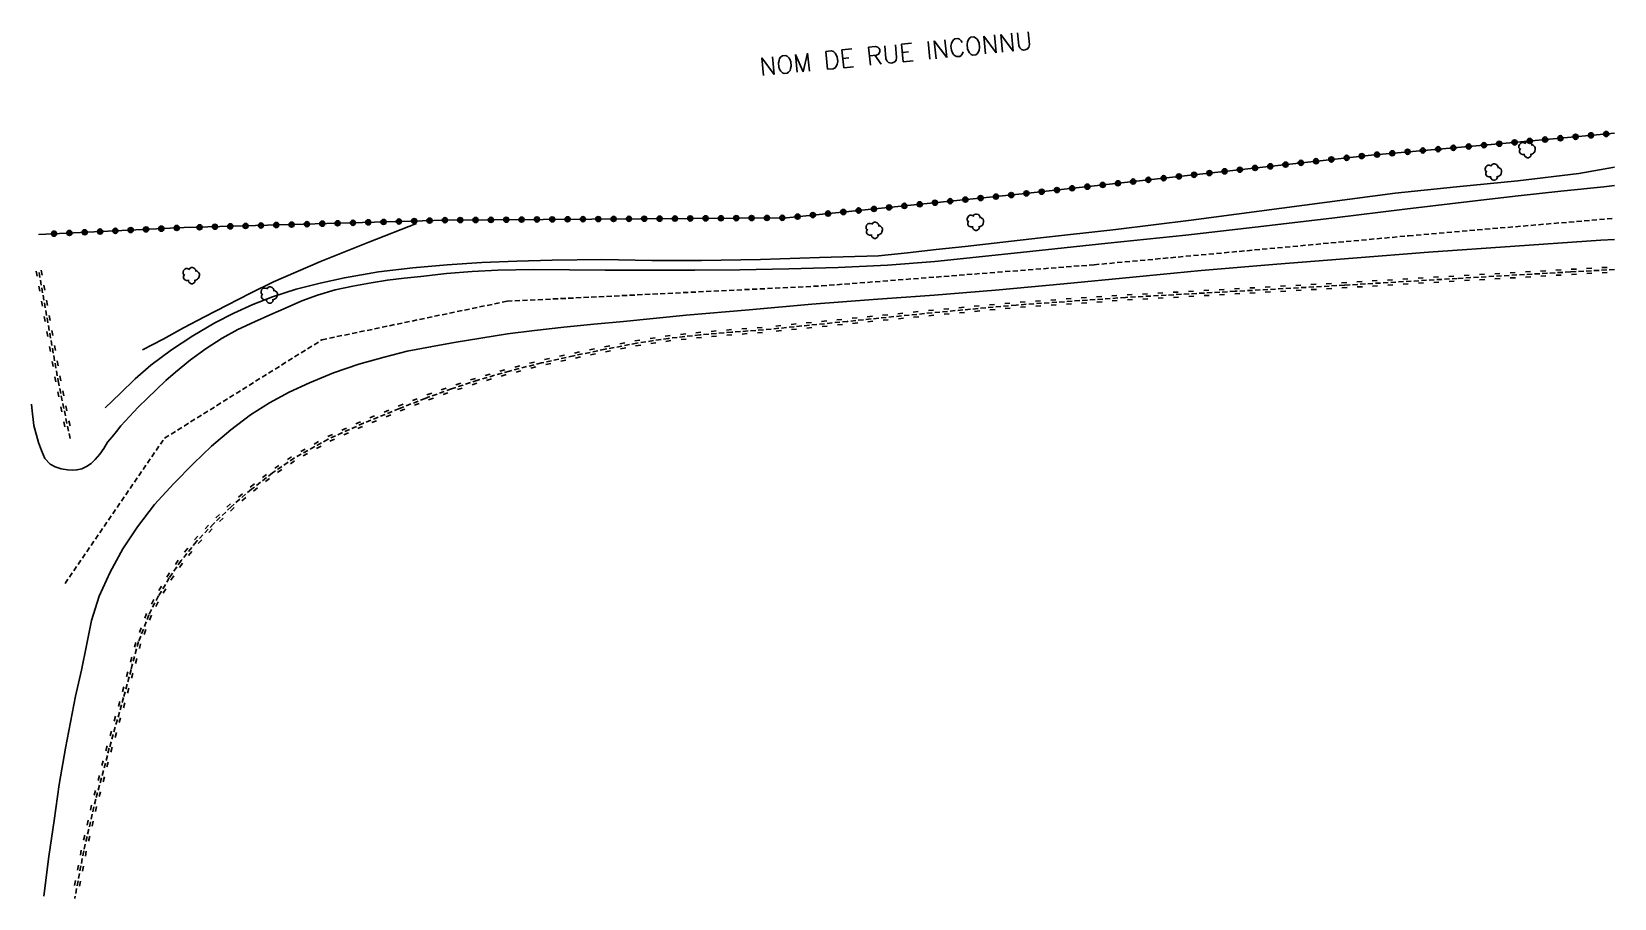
# Model space of a CAD drawing. Header units: millimetres. Extents: x 110176 to 111000, y 124073 to 124837.
# Drawn here: x 110845.2 to 111000, y 124072.7 to 124157.5 of the extents above; entities that cross this region are included whole.
import ezdxf

# ---------------------------------------------------------------- set-up
doc = ezdxf.new("R2010")
doc.units = ezdxf.units.MM
doc.linetypes.add('DASHED', pattern=[0.75, 0.5, -0.25])
doc.layers.get('0').update_dxf_attribs({"linetype": 'CONTINUOUS'})
for name, color, linetype in [('W0001', 6, 'DASHED'), ('W0008', 7, 'CONTINUOUS'), ('W0211', 2, 'CONTINUOUS'), ('W0214', 2, 'CONTINUOUS'), ('W0220', 5, 'DASHED'), ('W0300', 7, 'CONTINUOUS'), ('W0323', 7, 'CONTINUOUS'), ('W0989', 7, 'CONTINUOUS')]:
    doc.layers.add(name, color=color, linetype=linetype)
doc.styles.get("Standard").update_dxf_attribs({"font": 'romans.shx', "width": 0.85})

msp = doc.modelspace()

# ---------------------------------------------------------------- texts
at = {"layer": 'W0989'}
msp.add_text('NOM DE RUE INCONNU', height=1.75, rotation=5.5927, dxfattribs=at).set_placement((110916.49, 124153.15))

# ---------------------------------------------------------------- blocks, each defined once
blk = doc.blocks.new('T300')
for p, q in [((-0.8, 0.51), (-0.86, 0.34)), ((-0.86, 0.34), (-0.86, 0.17)), ((-0.86, 0.17), (-0.74, 0.06)), ((-0.69, 0.63), (-0.8, 0.51)), ((-0.8, -0.06), (-0.74, 0.06)), ((-0.74, 0.06), (-0.69, 0.11)), ((-0.57, 0.69), (-0.69, 0.63)), ((-0.46, 0.69), (-0.57, 0.69)), ((-0.29, 0.63), (-0.46, 0.69)), ((-0.29, 0.63), (-0.17, 0.74)), ((-0.23, 0.57), (-0.29, 0.63)), ((-0.17, 0.74), (-0.06, 0.8)), ((-0.06, 0.8), (0.06, 0.8)), ((0.06, 0.8), (0.23, 0.74)), ((0.23, 0.74), (0.34, 0.63)), ((0.34, 0.63), (0.4, 0.51)), ((0.46, 0.46), (0.34, 0.46)), ((0.4, 0.51), (0.4, 0.46)), ((0.57, 0.4), (0.46, 0.46)), ((0.57, 0.4), (0.69, 0.29)), ((0.69, 0.29), (0.74, 0.17)), ((0.74, 0.06), (0.69, -0.17)), ((0.74, 0.17), (0.74, 0.06)), ((-0.8, -0.17), (-0.8, -0.06)), ((-0.8, -0.23), (-0.8, -0.17)), ((-0.74, -0.34), (-0.8, -0.23)), ((-0.69, -0.4), (-0.74, -0.34)), ((-0.51, -0.46), (-0.69, -0.4)), ((-0.4, -0.46), (-0.51, -0.46)), ((-0.4, -0.46), (-0.34, -0.46)), ((-0.34, -0.46), (-0.34, -0.4)), ((-0.34, -0.51), (-0.34, -0.46)), ((-0.29, -0.63), (-0.34, -0.51)), ((-0.17, -0.74), (-0.29, -0.63)), ((-0.06, -0.8), (-0.17, -0.74)), ((0.06, -0.8), (-0.06, -0.8)), ((0.17, -0.74), (0.06, -0.8)), ((0.23, -0.69), (0.17, -0.74)), ((0.29, -0.46), (0.23, -0.46)), ((0.29, -0.63), (0.23, -0.69)), ((0.46, -0.4), (0.29, -0.46)), ((0.34, -0.51), (0.29, -0.63)), ((0.34, -0.51), (0.34, -0.46)), ((0.57, -0.34), (0.46, -0.4)), ((0.63, -0.29), (0.57, -0.34)), ((0.69, -0.17), (0.63, -0.29))]:
    blk.add_line(p, q)
blk = doc.blocks.new('t323o')
at = {"color": 0, "linetype": 'Continuous'}
for radius in [0.25, 0.15]:
    blk.add_circle((0, 0), radius, dxfattribs=at)
blk = doc.blocks.new('t220o')
at = {"color": 0, "linetype": 'Continuous'}
for p, q in [((-0.25, 0.25), (0.25, 0.25)), ((-0.25, -0.25), (0.25, -0.25))]:
    blk.add_line(p, q, dxfattribs=at)

# ---------------------------------------------------------------- linework, layer by layer
at = {"layer": 'W0001'}
msp.add_lwpolyline([(110848.47, 124103.5), (110858.2, 124117.7), (110873.6, 124127.33), (110891.7, 124131.1), (110922.47, 124132.6), (110949.13, 124134.67), (110979.87, 124137.5), (111000, 124139.22)], dxfattribs=at)
at = {"layer": 'W0008'}
for points in [[(111000, 124142.41), (110998.97, 124142.3), (110994.77, 124141.87), (110990.6, 124141.4), (110986.4, 124140.93), (110979.5, 124140.1), (110972.63, 124139.27), (110965.73, 124138.43), (110958.1, 124137.57), (110950.47, 124136.77), (110942.83, 124135.97), (110938.2, 124135.47), (110933.53, 124135), (110928.9, 124134.63), (110924.1, 124134.4), (110919.27, 124134.27), (110914.47, 124134.17), (110910.07, 124134.13), (110905.7, 124134.13), (110901.3, 124134.13), (110897.8, 124134.17), (110894.3, 124134.2), (110890.8, 124134.13), (110888.3, 124134), (110885.77, 124133.8), (110883.27, 124133.53), (110881.63, 124133.37), (110880, 124133.17), (110878.4, 124132.9), (110876.63, 124132.57), (110874.9, 124132.2), (110873.17, 124131.7), (110871.63, 124131.13), (110870.1, 124130.47), (110868.6, 124129.8), (110867, 124129.07), (110865.37, 124128.33), (110863.83, 124127.5), (110862.27, 124126.47), (110860.73, 124125.37), (110859.27, 124124.17), (110858.33, 124123.33), (110857.4, 124122.47), (110856.5, 124121.6), (110855.63, 124120.73), (110854.77, 124119.83), (110853.93, 124118.9)], [(110846.39, 124072.9), (110846.9, 124076.77), (110847.4, 124080.3), (110847.9, 124083.83), (110848.5, 124087.37), (110849, 124089.93), (110849.5, 124092.47), (110850.07, 124095), (110850.57, 124097.43), (110851.07, 124099.87), (110851.8, 124102.23), (110852.87, 124104.6), (110854.13, 124106.87), (110855.57, 124109.03), (110857.23, 124111.2), (110859.1, 124113.27), (110861.03, 124115.23), (110862.8, 124116.93), (110864.67, 124118.53), (110866.6, 124120), (110868.47, 124121.17), (110870.4, 124122.2), (110872.37, 124123.13), (110874.73, 124124.1), (110877.2, 124124.93), (110879.67, 124125.63), (110881.93, 124126.2), (110884.23, 124126.63), (110886.53, 124127.07), (110889.13, 124127.5), (110891.73, 124127.9), (110894.37, 124128.23), (110897.27, 124128.57), (110900.2, 124128.87), (110903.1, 124129.13), (110909.23, 124129.73), (110915.37, 124130.27), (110921.5, 124130.8), (110927.5, 124131.27), (110933.47, 124131.7), (110939.47, 124132.17), (110946.17, 124132.8), (110952.9, 124133.47), (110959.6, 124134.1), (110967, 124134.73), (110974.43, 124135.33), (110981.83, 124135.9), (110990.27, 124136.5), (110998.67, 124137.07), (111000, 124137.15)], [(110853.93, 124118.9), (110853.5, 124118.37), (110853.07, 124117.83), (110852.63, 124117.3), (110852.27, 124116.7), (110851.87, 124116.13), (110851.43, 124115.6), (110851.03, 124115.23), (110850.57, 124114.93), (110850.1, 124114.7), (110849.63, 124114.6), (110849.17, 124114.57), (110848.7, 124114.6), (110848.1, 124114.7), (110847.5, 124114.9), (110847, 124115.17), (110846.5, 124115.73), (110846.17, 124116.5), (110845.87, 124117.27), (110845.43, 124118.93), (110845.23, 124120.67), (110845.2, 124121.04)]]:
    msp.add_lwpolyline(points, dxfattribs=at)
at = {"layer": 'W0211'}
msp.add_lwpolyline([(110852.4, 124120.67), (110853.87, 124122.07), (110855.33, 124123.5), (110856.87, 124124.83), (110858.87, 124126.33), (110860.97, 124127.73), (110863.13, 124129), (110864.97, 124129.93), (110866.83, 124130.77), (110868.77, 124131.53), (110871.07, 124132.27), (110873.43, 124132.87), (110875.8, 124133.4), (110879.13, 124133.97), (110882.47, 124134.37), (110885.83, 124134.67), (110889.23, 124134.9), (110892.67, 124135.03), (110896.1, 124135.13), (110900.97, 124135.17), (110905.87, 124135.1), (110910.73, 124135.07), (110916.5, 124135.17), (110922.27, 124135.37), (110928.03, 124135.53), (110930.87, 124135.83), (110933.67, 124136.17), (110936.5, 124136.47), (110943.87, 124137.3), (110951.23, 124138.13), (110958.6, 124139.03), (110965.27, 124139.9), (110971.9, 124140.8), (110978.57, 124141.67), (110984.57, 124142.3), (110990.57, 124142.87), (110996.53, 124143.6), (111000, 124144.23)], dxfattribs=at)
at = {"layer": 'W0214'}
msp.add_lwpolyline([(110856.03, 124126.33), (110858.07, 124127.4), (110860.07, 124128.5), (110862.1, 124129.57), (110864.33, 124130.73), (110866.6, 124131.9), (110868.87, 124133), (110873.47, 124135), (110878.17, 124136.87), (110882.83, 124138.7)], dxfattribs=at)
at = {"layer": 'W0220'}
for points in [[(110845.93, 124133.9), (110847.8, 124123.3), (110848.97, 124117.63)], [(111000, 124134.2), (110995.7, 124133.97), (110984.63, 124133.33), (110973.6, 124132.67), (110962.9, 124132.07), (110952.2, 124131.47), (110941.5, 124130.73), (110933.27, 124129.97), (110925, 124129.13), (110916.77, 124128.3)], [(110916.77, 124128.3), (110913.67, 124128.07), (110910.57, 124127.8), (110907.5, 124127.47), (110904.4, 124127), (110901.3, 124126.4), (110898.23, 124125.77), (110895.07, 124125.07), (110891.93, 124124.27), (110888.83, 124123.37), (110886.27, 124122.53), (110883.7, 124121.6), (110881.17, 124120.6), (110877.67, 124119.17), (110874.2, 124117.6), (110870.9, 124115.77), (110868.77, 124114.3), (110866.7, 124112.7), (110864.73, 124111), (110863, 124109.33), (110861.33, 124107.6), (110859.83, 124105.73), (110858.67, 124104.03), (110857.6, 124102.27), (110856.67, 124100.43), (110855.67, 124097.8), (110854.93, 124095.07), (110854.2, 124092.33), (110852.8, 124087.37), (110851.47, 124082.37), (110850.3, 124077.33), (110849.43, 124072.73), (110849.42, 124072.68)]]:
    msp.add_lwpolyline(points, dxfattribs=at)
at = {"layer": 'W0323'}
for points in [[(111000, 124147.54), (110989.43, 124146.57), (110976.2, 124145.4), (110942.07, 124141.6), (110919.03, 124139.27), (110885.7, 124139.03), (110860.13, 124138.3)], [(110860.13, 124138.3), (110845.9, 124137.64), (110845.9, 124137.64)]]:
    msp.add_lwpolyline(points, dxfattribs=at)

# ---------------------------------------------------------------- block references
at = {"layer": 'W0220'}
for p, rotation in [((110845.94, 124133.85), 279.9891691253695), ((110984.07, 124133.3), 183.4544313969879), ((110985.57, 124133.39), 183.2787443727671), ((110987.06, 124133.47), 183.2787443727671), ((110988.56, 124133.56), 183.2787443727671), ((110990.06, 124133.64), 183.2787443727671), ((110991.56, 124133.73), 183.2787443727671), ((110993.05, 124133.82), 183.2787443727671), ((110994.55, 124133.9), 183.2787443727671), ((110996.05, 124133.99), 183.1128104779891), ((110997.55, 124134.07), 183.1128104779891), ((110999.05, 124134.15), 183.1128104779891), ((110846.2, 124132.37), 279.9891691253695), ((110958.61, 124131.83), 183.2094863177462), ((110960.11, 124131.91), 183.2094863177462), ((110961.61, 124131.99), 183.2094863177462), ((110963.11, 124132.08), 183.2094863178196), ((110964.6, 124132.16), 183.2094863178196), ((110966.1, 124132.25), 183.2094863178196), ((110967.6, 124132.33), 183.2094863178196), ((110969.1, 124132.41), 183.2094863178196), ((110970.59, 124132.5), 183.2094863178196), ((110972.09, 124132.58), 183.2094863178196), ((110973.59, 124132.67), 183.2094863178196), ((110975.09, 124132.76), 183.4544313969879), ((110976.58, 124132.85), 183.4544313969879), ((110978.08, 124132.94), 183.4544313969879), ((110979.58, 124133.03), 183.4544313969879), ((110981.08, 124133.12), 183.4544313969879), ((110982.57, 124133.21), 183.4544313969879), ((110846.46, 124130.9), 279.9891691253695), ((110936.17, 124130.24), 185.3155084003207), ((110937.66, 124130.38), 185.3155084003207), ((110939.16, 124130.52), 185.3155084003207), ((110940.65, 124130.65), 185.3155084003207), ((110942.15, 124130.78), 183.9242356550393), ((110943.64, 124130.88), 183.9242356550393), ((110945.14, 124130.98), 183.9242356550393), ((110946.64, 124131.09), 183.9242356550393), ((110948.13, 124131.19), 183.9242356550393), ((110949.63, 124131.29), 183.9242356550393), ((110951.12, 124131.39), 183.9242356550393), ((110952.62, 124131.49), 183.2094863177462), ((110954.12, 124131.57), 183.2094863177462), ((110955.62, 124131.66), 183.2094863177462), ((110957.11, 124131.74), 183.2094863177462), ((110846.72, 124129.42), 279.9891691253695), ((110921.24, 124128.75), 185.7774219927853), ((110922.74, 124128.9), 185.7774219927853), ((110924.23, 124129.05), 185.7774219927853), ((110925.72, 124129.21), 185.7606816463137), ((110927.21, 124129.36), 185.7606816463137), ((110928.71, 124129.51), 185.7606816463137), ((110930.2, 124129.66), 185.7606816463137), ((110931.69, 124129.81), 185.7606816463137), ((110933.18, 124129.96), 185.7606816463137), ((110934.68, 124130.1), 185.3155084003207), ((110846.98, 124127.94), 279.9891691253695), ((110905.97, 124127.24), 188.5669137918418), ((110907.45, 124127.46), 188.5669137918418), ((110908.95, 124127.62), 186.1966244430609), ((110910.44, 124127.79), 186.1966244430609), ((110911.93, 124127.92), 184.9226815327208), ((110913.43, 124128.05), 184.9226815327208), ((110914.92, 124128.16), 184.2983427817938), ((110916.42, 124128.27), 184.2983427817938), ((110918.26, 124128.45), 185.7774219927853), ((110919.75, 124128.6), 185.7774219927853), ((110847.24, 124126.47), 279.9891691253695), ((110898.6, 124125.84), 191.661567988255), ((110900.07, 124126.15), 191.661567988255), ((110901.54, 124126.45), 190.9540626435322), ((110903.01, 124126.73), 190.9540626435322), ((110904.49, 124127.01), 188.5669137918418), ((110847.5, 124124.99), 279.9891691253695), ((110891.31, 124124.09), 196.189206257147), ((110892.76, 124124.48), 194.3197985498819), ((110894.21, 124124.85), 194.3197985498819), ((110895.67, 124125.2), 192.4674755275157), ((110897.14, 124125.52), 192.4674755275157), ((110847.76, 124123.51), 279.9891691253695), ((110887.01, 124122.77), 198.0051713834211), ((110888.44, 124123.24), 198.0051713834211), ((110889.87, 124123.67), 196.189206257147), ((110848.06, 124122.04), 281.6362014359311), ((110882.78, 124121.24), 201.5435509171989), ((110884.18, 124121.78), 199.9741453750442), ((110885.59, 124122.29), 199.9741453750442), ((110848.36, 124120.57), 281.6362014359311), ((110878.61, 124119.55), 202.2655947355746), ((110880, 124120.12), 202.2655947355746), ((110881.39, 124120.69), 201.5435509171989), ((110848.66, 124119.1), 281.6362014359311), ((110875.86, 124118.35), 204.3218156981273), ((110877.23, 124118.97), 204.3218156981273), ((110871.86, 124116.3), 209.0501814221264), ((110873.17, 124117.03), 209.0501814221264), ((110874.49, 124117.73), 204.3218156981273), ((110869.33, 124114.69), 214.5187818561076), ((110870.57, 124115.54), 214.5187818561076), ((110868.12, 124113.8), 217.742332517864), ((110865.79, 124111.92), 220.8355536921839), ((110866.94, 124112.88), 217.742332517864), ((110864.66, 124110.93), 223.8879274780237), ((110862.52, 124108.83), 226.1120725219763), ((110863.58, 124109.89), 223.8879274780237), ((110861.48, 124107.75), 226.1120725219763), ((110859.61, 124105.41), 235.5544614045668), ((110860.52, 124106.59), 231.22063111466), ((110858.76, 124104.17), 235.5544614045668), ((110857.98, 124102.89), 238.860037237423), ((110857.25, 124101.58), 243.0364625410791), ((110856.59, 124100.23), 249.2034777296191), ((110856.06, 124098.83), 249.2034777296191), ((110855.56, 124097.42), 254.9668536078371), ((110855.17, 124095.97), 254.9668536078371), ((110854.4, 124093.07), 254.991653028794), ((110854.79, 124094.52), 254.991653028794), ((110854, 124091.62), 254.2559515184103), ((110853.59, 124090.18), 254.2559515184103), ((110853.19, 124088.74), 254.2559515184103), ((110852.78, 124087.29), 255.0721490084169), ((110852.39, 124085.84), 255.0721490084169), ((110852.01, 124084.39), 255.0721490084169), ((110851.62, 124082.94), 255.0721490084169), ((110851.26, 124081.49), 256.9480400772734), ((110850.92, 124080.03), 256.9480400772734), ((110850.59, 124078.57), 256.9480400772734), ((110850.26, 124077.1), 259.3262077060264), ((110849.98, 124075.63), 259.3262077060264), ((110849.7, 124074.15), 259.3262077060264)]:
    msp.add_blockref('t220o', p, dxfattribs=dict(at, rotation=rotation))
at = {"layer": 'W0300'}
for p in [(110991.53, 124145.93), (110988.23, 124143.73), (110927.67, 124138.03), (110937.57, 124138.83), (110860.87, 124133.6), (110868.5, 124131.7)]:
    msp.add_blockref('T300', p, dxfattribs=at)
at = {"layer": 'W0323'}
for p, rotation in [((110997.71, 124147.33), 185.2486666260813), ((110999.2, 124147.46), 185.2486666260813), ((110979.78, 124145.72), 185.0397974513181), ((110981.27, 124145.85), 185.0397974513181), ((110982.77, 124145.98), 185.0397974513181), ((110984.26, 124146.11), 185.0397974513181), ((110985.76, 124146.24), 185.0397974513181), ((110987.25, 124146.37), 185.0397974513181), ((110988.74, 124146.51), 185.0397974513181), ((110990.24, 124146.64), 185.2486666260813), ((110991.73, 124146.78), 185.2486666260813), ((110993.23, 124146.92), 185.2486666260813), ((110994.72, 124147.05), 185.2486666260813), ((110996.21, 124147.19), 185.2486666260813), ((110964.86, 124144.14), 186.3525353285229), ((110966.35, 124144.3), 186.3525353285229), ((110967.84, 124144.47), 186.3525353285229), ((110969.34, 124144.64), 186.3525353285229), ((110970.83, 124144.8), 186.3525353285229), ((110972.32, 124144.97), 186.3525353285229), ((110973.81, 124145.13), 186.3525353285229), ((110975.3, 124145.3), 186.3525353285229), ((110976.79, 124145.45), 185.0397974513181), ((110978.28, 124145.58), 185.0397974513181), ((110951.45, 124142.64), 186.3525353285229), ((110952.94, 124142.81), 186.3525353285229), ((110954.43, 124142.98), 186.3525353285229), ((110955.92, 124143.14), 186.3525353285229), ((110957.41, 124143.31), 186.3525353285229), ((110958.9, 124143.47), 186.3525353285229), ((110960.39, 124143.64), 186.3525353285229), ((110961.88, 124143.81), 186.3525353285229), ((110963.37, 124143.97), 186.3525353285229), ((110936.53, 124141.04), 185.7834831659342), ((110938.02, 124141.19), 185.7834831659342), ((110939.52, 124141.34), 185.7834831659342), ((110941.01, 124141.49), 185.7834831659342), ((110942.5, 124141.65), 186.3525353285229), ((110943.99, 124141.81), 186.3525353285229), ((110945.48, 124141.98), 186.3525353285229), ((110946.97, 124142.15), 186.3525353285229), ((110948.46, 124142.31), 186.3525353285229), ((110949.96, 124142.48), 186.3525353285229), ((110921.61, 124139.53), 185.7834831659342), ((110923.1, 124139.68), 185.7834831659342), ((110924.59, 124139.83), 185.7834831659342), ((110926.09, 124139.98), 185.7834831659342), ((110927.58, 124140.13), 185.7834831659342), ((110929.07, 124140.28), 185.7834831659342), ((110930.56, 124140.43), 185.7834831659342), ((110932.06, 124140.59), 185.7834831659342), ((110933.55, 124140.74), 185.7834831659342), ((110935.04, 124140.89), 185.7834831659342), ((110853.39, 124137.99), 182.6459581295676), ((110854.89, 124138.06), 182.6459581295676), ((110856.39, 124138.13), 182.6459581295676), ((110857.89, 124138.2), 182.6459581295676), ((110859.39, 124138.27), 182.6459581295676), ((110861.63, 124138.34), 181.6422069572321), ((110863.13, 124138.39), 181.6422069572321), ((110864.63, 124138.43), 181.6422069572321), ((110866.13, 124138.47), 181.6422069572321), ((110867.63, 124138.51), 181.6422069572321), ((110869.13, 124138.56), 181.6422069572321), ((110870.63, 124138.6), 181.6422069572321), ((110872.13, 124138.64), 181.6422069572321), ((110873.63, 124138.69), 181.6422069572321), ((110875.13, 124138.73), 181.6422069572321), ((110876.63, 124138.77), 181.6422069572321), ((110878.13, 124138.82), 181.6422069572321), ((110879.62, 124138.86), 181.6422069572321), ((110881.12, 124138.9), 181.6422069572321), ((110882.62, 124138.94), 181.6422069572321), ((110884.12, 124138.99), 181.6422069572321), ((110885.62, 124139.03), 181.6422069572321), ((110887.12, 124139.04), 180.4022137872744), ((110888.62, 124139.05), 180.4022137872744), ((110890.12, 124139.06), 180.4022137872744), ((110891.62, 124139.07), 180.4022137872744), ((110893.12, 124139.09), 180.4022137872744), ((110894.62, 124139.1), 180.4022137872744), ((110896.12, 124139.11), 180.4022137872744), ((110897.62, 124139.12), 180.4022137872744), ((110899.12, 124139.13), 180.4022137872744), ((110900.62, 124139.14), 180.4022137872744), ((110902.12, 124139.15), 180.4022137872744), ((110903.62, 124139.16), 180.4022137872744), ((110905.12, 124139.17), 180.4022137872744), ((110906.62, 124139.18), 180.4022137872744), ((110908.12, 124139.19), 180.4022137872744), ((110909.62, 124139.2), 180.4022137872744), ((110911.12, 124139.21), 180.4022137872744), ((110912.62, 124139.22), 180.4022137872744), ((110914.12, 124139.23), 180.4022137872744), ((110915.62, 124139.24), 180.4022137872744), ((110917.12, 124139.25), 180.4022137872744), ((110918.62, 124139.26), 180.4022137872744), ((110920.12, 124139.38), 185.7834831659342), ((110847.4, 124137.71), 182.6459581295676), ((110848.9, 124137.78), 182.6459581295676), ((110850.4, 124137.85), 182.6459581295676), ((110851.9, 124137.92), 182.6459581295676)]:
    msp.add_blockref('t323o', p, dxfattribs=dict(at, rotation=rotation))

msp.set_redraw_order([(e.dxf.handle, doc.entitydb.next_handle()) for e in msp.query("TEXT MTEXT ATTDEF DIMENSION ARC_DIMENSION")])  # texts and dimensions are drawn at this point

doc.saveas('drawing.dxf')
